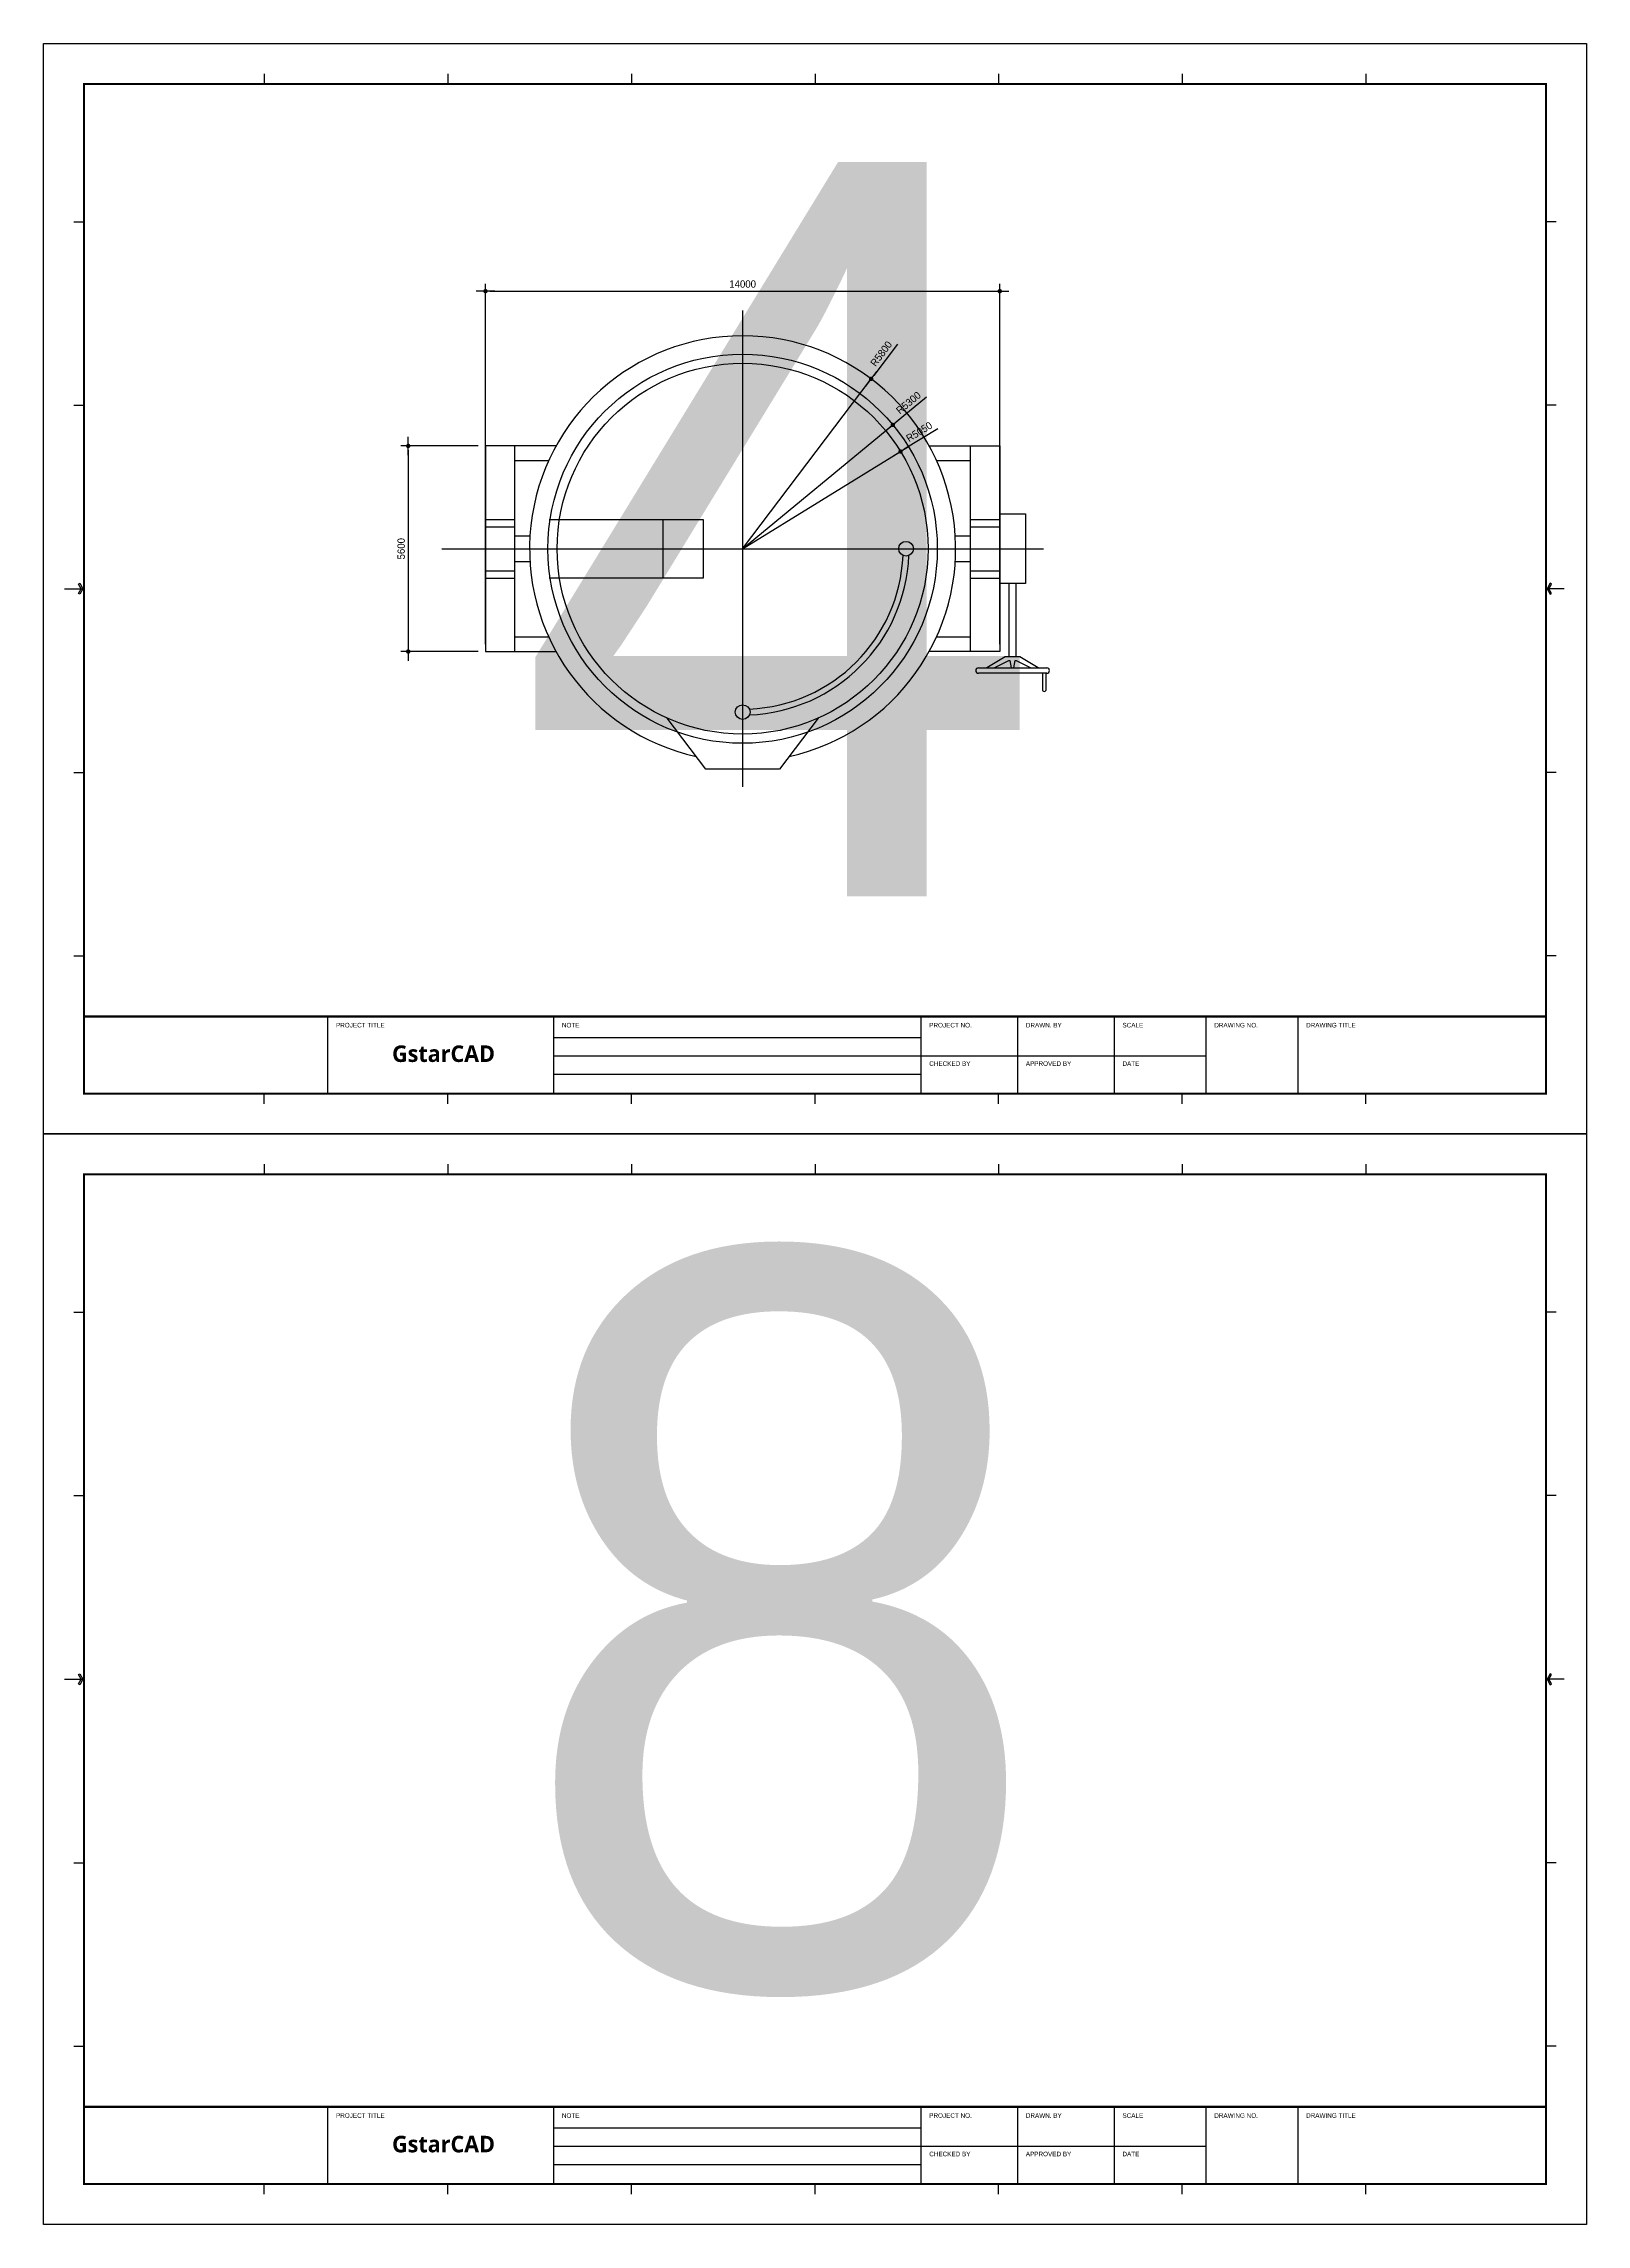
# Model space of a CAD drawing. Header units: millimetres. Extents: x 0 to 253659, y 0 to 59400.
# Drawn here: x 126000 to 168000, y 0 to 59400 of the extents above; entities that cross this region are included whole.
import ezdxf

# ---------------------------------------------------------------- set-up
doc = ezdxf.new("R2010")
doc.units = ezdxf.units.MM
doc.header["$LTSCALE"] = 200
doc.header["$MEASUREMENT"] = 0
doc.layers.get('0').update_dxf_attribs({"linetype": 'CONTINUOUS'})
doc.layers.get('DEFPOINTS').update_dxf_attribs({"linetype": 'CONTINUOUS'})
for name, color, linetype in [('1', 1, 'CONTINUOUS'), ('9', 9, 'CONTINUOUS'), ('A-벽', 7, 'CONTINUOUS'), ('SHEET', 7, 'CONTINUOUS'), ('주방기구(변경)', 9, 'CONTINUOUS')]:
    doc.layers.add(name, color=color, linetype=linetype)
doc.layers.add('6', color=7, linetype='CONTINUOUS', true_color=0xff99ff)
doc.styles.add('HDH', font='helved', dxfattribs={"bigfont": 'hd'})
doc.styles.get("Standard").update_dxf_attribs({"font": ''})
doc.styles.get('Standard').set_extended_font_data('Gulim')
doc.dimstyles.get("Standard").update_dxf_attribs({"dimtxt": 0.18, "dimasz": 0.18, "dimexe": 0.18, "dimexo": 0.0625, "dimgap": 0.09, "dimtad": 0, "dimtih": 1, "dimtoh": 1, "dimdec": 4, "dimzin": 0, "dimdsep": 46, "dimtxsty": 'Standard', "dimcen": 0.09, "dimadec": 0, "dimazin": 0, "dimtfac": 1, "dimtdec": 4, "dimtofl": 0, "dimtmove": 0, "dimatfit": 3, "dimfxl": 1, "dimtolj": 1, "dimtzin": 0, "dimarcsym": 0})

# ---------------------------------------------------------------- blocks, each defined once
blk = doc.blocks.new('Form')
for p, q in [((6000, 28880), (6000, 28630)), ((11000, 28880), (11000, 28630)), ((16000, 28880), (16000, 28630)), ((21000, 28880), (21000, 28630)), ((26000, 28880), (26000, 28630)), ((31000, 28880), (31000, 28630)), ((36000, 28880), (36000, 28630)), ((820, 24850), (1070, 24850)), ((41180, 24850), (40930, 24850)), ((820, 19850), (1070, 19850)), ((41180, 19850), (40930, 19850)), ((570, 14850), (1070, 14850)), ((41400, 14850), (40930, 14850)), ((820, 9850), (1070, 9850)), ((41180, 9850), (40930, 9850)), ((820, 4850), (1070, 4850)), ((41180, 4850), (40930, 4850)), ((6000, 820), (6000, 1070)), ((11000, 820), (11000, 1070)), ((16000, 820), (16000, 1070)), ((21000, 820), (21000, 1070)), ((26000, 820), (26000, 1070)), ((31000, 820), (31000, 1070)), ((36000, 820), (36000, 1070))]:
    blk.add_line(p, q)
for points in [[(0, 0), (0, 29700), (42000, 29700), (42000, 0)], [(984, 14700), (947, 14721), (1021, 14850), (947, 14979), (984, 15000), (1070, 14850)], [(41016, 14700), (41053, 14721), (40979, 14850), (41053, 14979), (41016, 15000), (40930, 14850)]]:
    blk.add_lwpolyline(points, close=True)
at = {"layer": '6', "color": 3, "const_width": 60}
blk.add_lwpolyline([(1100, 3200), (40900, 3200)], dxfattribs=at)
at = {"layer": 'SHEET', "color": 3}
for p, q in [((7740, 1130), (7740, 3180)), ((13890, 1130), (13890, 3180)), ((23890, 1130), (23890, 3180)), ((26520, 1130), (26520, 3180)), ((29150, 1130), (29150, 3180)), ((31650, 1130), (31650, 3180)), ((34150, 1130), (34150, 3180))]:
    blk.add_line(p, q, dxfattribs=at)
at = {"layer": 'SHEET'}
for p, q in [((13890, 2630), (23890, 2630)), ((13890, 2130), (23890, 2130)), ((23890, 2130), (31650, 2130)), ((13890, 1630), (23890, 1630))]:
    blk.add_line(p, q, dxfattribs=at)
at = {"layer": 'SHEET', "color": 3, "const_width": 60}
blk.add_lwpolyline([(1100, 1100), (1100, 28600), (40900, 28600), (40900, 1100)], close=True, dxfattribs=at)
at = {"layer": '1', "char_height": 125, "attachment_point": 1, "style": 'HDH'}
for s, insert, width in [('\\f굴림|b0|i0|c129|p34;\\C0;PROJECT TITLE', (7960, 3027), 3768.05), ('\\f굴림|b0|i0|c129|p34;\\C0;NOTE', (14110, 3027), 3768.04), ('\\f굴림|b0|i0|c129|p34;\\C0;PROJECT NO.', (24110, 3027), 3768.04), ('\\f굴림|b0|i0|c129|p34;\\C0;DRAWN. BY', (26740, 3027), 3768.04), ('\\f굴림|b0|i0|c129|p34;\\C0;SCALE', (29370, 3027), 3768.04), ('\\f굴림|b0|i0|c129|p34;\\C0;DRAWING NO.', (31870, 3027), 3768.04), ('\\f굴림|b0|i0|c129|p34;\\C0;DRAWING TITLE', (34370, 3027), 3768.04), ('\\f굴림|b0|i0|c129|p34;\\C0;CHECKED BY', (24110, 1980), 3768.04), ('\\f굴림|b0|i0|c129|p34;\\C0;APPROVED BY', (26740, 1980), 3768.04), ('\\f굴림|b0|i0|c129|p34;\\C0;DATE', (29370, 1980), 3768.04)]:
    blk.add_mtext(s, dxfattribs=dict(at, insert=insert, width=width))
at = {"layer": '9', "insert": (9486, 2412), "char_height": 450, "width": 4508.9, "attachment_point": 1}
blk.add_mtext('{\\fMalgun Gothic|b1|i0|c129|p50;GstarCAD}', dxfattribs=at)
blk = doc.blocks.new('DOT')
at = {"color": 0, "linetype": 'ByBlock'}
blk.add_line((-2.09, 0), (2.09, 0), dxfattribs=at)
at = {"color": 0, "linetype": 'ByBlock', "const_width": 0.5}
blk.add_lwpolyline([(-0.25, 0, 1), (0.25, 0, 1)], format="xyb", close=True, dxfattribs=at)
blk = doc.blocks.new('*D6716')
at = {"layer": '9', "color": 7, "lineweight": -2}
for p, q in [((137830, 48442), (135726, 48442)), ((135926, 48322), (135926, 42962)), ((137830, 42842), (135726, 42842))]:
    blk.add_line(p, q, dxfattribs=at)
at = {"layer": 'DEFPOINTS', "color": 0}
for p in [(138030, 48442), (135926, 42842), (138030, 42842)]:
    blk.add_point(p, dxfattribs=at)
at = {"layer": '9', "color": 7, "linetype": 'ByBlock', "lineweight": -2, "xscale": 120, "yscale": 120, "zscale": 120}
for p, rotation in [((135926, 48442), 90), ((135926, 42842), 270)]:
    blk.add_blockref('DOT', p, dxfattribs=dict(at, rotation=rotation))
at = {"layer": '9', "color": 3, "insert": (135734, 45642), "char_height": 200, "attachment_point": 5, "rotation": 90}
blk.add_mtext('\\A1;5600', dxfattribs=at)
blk = doc.blocks.new('_DOT')
at = {"color": 0, "linetype": 'ByBlock'}
blk.add_line((-0.5, 0), (-1, 0), dxfattribs=at)
at = {"color": 0, "linetype": 'ByBlock', "const_width": 0.5}
blk.add_lwpolyline([(-0.25, 0, 1), (0.25, 0, 1)], format="xyb", close=True, dxfattribs=at)
blk = doc.blocks.new('*D6717')
at = {"layer": '9', "color": 7, "lineweight": -2}
for p, q in [((149242, 51214), (148600, 50364)), ((145030, 45642), (148527, 50268))]:
    blk.add_line(p, q, dxfattribs=at)
at = {"layer": 'DEFPOINTS', "color": 0}
for p in [(148527, 50268), (145030, 45642)]:
    blk.add_point(p, dxfattribs=at)
at = {"layer": '9', "color": 7, "linetype": 'ByBlock', "lineweight": -2, "xscale": 120, "yscale": 120, "zscale": 120, "rotation": 232.9134600483499}
blk.add_blockref('DOT', (148527, 50268), dxfattribs=at)
at = {"layer": '9', "color": 3, "insert": (148803, 50953), "char_height": 200, "attachment_point": 5, "rotation": 52.91346}
blk.add_mtext('\\A1;R5800', dxfattribs=at)
blk = doc.blocks.new('*D6718')
at = {"layer": '9', "color": 7, "lineweight": -2}
for p, q in [((150032, 49769), (149210, 49091)), ((145030, 45642), (149118, 49014))]:
    blk.add_line(p, q, dxfattribs=at)
at = {"layer": 'DEFPOINTS', "color": 0}
for p in [(149118, 49014), (145030, 45642)]:
    blk.add_point(p, dxfattribs=at)
at = {"layer": '9', "color": 7, "linetype": 'ByBlock', "lineweight": -2, "xscale": 120, "yscale": 120, "zscale": 120, "rotation": 219.5232808378887}
blk.add_blockref('DOT', (149118, 49014), dxfattribs=at)
at = {"layer": '9', "color": 3, "insert": (149545, 49617), "char_height": 200, "attachment_point": 5, "rotation": 39.52328}
blk.add_mtext('\\A1;R5300', dxfattribs=at)
blk = doc.blocks.new('*D6719')
at = {"layer": '9', "color": 7, "lineweight": -2}
for p, q in [((150340, 48910), (149432, 48352)), ((145030, 45642), (149330, 48289))]:
    blk.add_line(p, q, dxfattribs=at)
at = {"layer": 'DEFPOINTS', "color": 0}
for p in [(149330, 48289), (145030, 45642)]:
    blk.add_point(p, dxfattribs=at)
at = {"layer": '9', "color": 7, "linetype": 'ByBlock', "lineweight": -2, "xscale": 120, "yscale": 120, "zscale": 120, "rotation": 211.6156892566246}
blk.add_blockref('DOT', (149330, 48289), dxfattribs=at)
at = {"layer": '9', "color": 3, "insert": (149836, 48827), "char_height": 200, "attachment_point": 5, "rotation": 31.61569}
blk.add_mtext('\\A1;R5050', dxfattribs=at)
blk = doc.blocks.new('*D6720')
at = {"layer": '9', "color": 7, "lineweight": -2}
for p, q in [((138030, 43042), (138030, 52857)), ((138150, 52657), (151910, 52657)), ((152030, 43042), (152030, 52857))]:
    blk.add_line(p, q, dxfattribs=at)
at = {"layer": 'DEFPOINTS', "color": 0}
for p in [(152030, 52657), (138030, 42842), (152030, 42842)]:
    blk.add_point(p, dxfattribs=at)
at = {"layer": '9', "color": 7, "linetype": 'ByBlock', "lineweight": -2, "xscale": 120, "yscale": 120, "zscale": 120, "rotation": 180}
blk.add_blockref('DOT', (138030, 52657), dxfattribs=at)
at = {"layer": '9', "color": 7, "linetype": 'ByBlock', "lineweight": -2, "xscale": 120, "yscale": 120, "zscale": 120}
blk.add_blockref('DOT', (152030, 52657), dxfattribs=at)
at = {"layer": '9', "color": 3, "insert": (145030, 52850), "char_height": 200, "attachment_point": 5}
blk.add_mtext('\\A1;14000', dxfattribs=at)

msp = doc.modelspace()

# ---------------------------------------------------------------- linework, layer by layer
at = {"color": 254, "true_color": 0xccffcc}
for centre in [(149479.628, 45641.55), (145030.517, 41191.55)]:
    msp.add_circle(centre, 200, dxfattribs=at)
at = {"layer": '주방기구(변경)', "color": 254, "true_color": 0xccffcc}
for p, q in [((145029.628, 52129.822), (145029.628, 39153.278)), ((138029.628, 48441.55), (138029.628, 42841.55)), ((139950.258, 48441.55), (138029.628, 48441.55)), ((138829.628, 42841.55), (138829.628, 48441.55)), ((150108.998, 48441.55), (152029.628, 48441.55)), ((151229.628, 42841.55), (151229.628, 48441.55)), ((152029.628, 48441.55), (152029.628, 42841.55)), ((138829.628, 48041.55), (139749.477, 48041.55)), ((150309.78, 48041.55), (151229.628, 48041.55)), ((138029.628, 46441.55), (138829.628, 46441.55)), ((142859.668, 46441.55), (142859.668, 44841.55)), ((151229.628, 46441.55), (152029.628, 46441.55)), ((152029.628, 46591.55), (152729.628, 46591.55)), ((152729.628, 46591.55), (152729.628, 44691.55)), ((138029.628, 46241.55), (138829.628, 46241.55)), ((138829.628, 45991.55), (139240.198, 45991.55)), ((150819.058, 45991.55), (151229.628, 45991.55)), ((151229.628, 46241.55), (152029.628, 46241.55)), ((136840.713, 45641.55), (153218.544, 45641.55)), ((138829.628, 45291.55), (139240.198, 45291.55)), ((150819.058, 45291.55), (151229.628, 45291.55)), ((138029.628, 45041.55), (138829.628, 45041.55)), ((138029.628, 44841.55), (138829.628, 44841.55)), ((151229.628, 45041.55), (152029.628, 45041.55)), ((151229.628, 44841.55), (152029.628, 44841.55)), ((152729.628, 44691.55), (152029.628, 44691.55)), ((152279.628, 44691.55), (152279.628, 42698.157)), ((152479.628, 42698.157), (152479.628, 44691.55)), ((138029.628, 42841.55), (139950.258, 42841.55)), ((138829.628, 43241.55), (139749.477, 43241.55)), ((152029.628, 42841.55), (150108.998, 42841.55)), ((150309.78, 43241.55), (151229.628, 43241.55)), ((151449.628, 42398.157), (153309.628, 42398.157)), ((153309.628, 42248.157), (151449.628, 42248.157)), ((152179.628, 42698.157), (151679.628, 42398.157)), ((151881.217, 42398.157), (152281.428, 42597.126)), ((152579.628, 42698.157), (152179.628, 42698.157)), ((152281.428, 42597.126), (152308.442, 42597.126)), ((152308.442, 42597.126), (152342.783, 42398.157)), ((152416.474, 42398.157), (152450.814, 42597.126)), ((152450.814, 42597.126), (152477.828, 42597.126)), ((152477.828, 42597.126), (152878.039, 42398.157)), ((153079.628, 42398.157), (152579.628, 42698.157))]:
    msp.add_line(p, q, dxfattribs=at)
for points in [[(139759.668, 46441.55), (143959.668, 46441.55), (143959.668, 44841.55), (139759.668, 44841.55)], [(147085.132, 41028.806), (146029.628, 39633.015), (144029.628, 39633.015), (142974.125, 41028.806)]]:
    msp.add_lwpolyline(points, dxfattribs=at)
at = {"layer": '주방기구(변경)'}
msp.add_lwpolyline([(153191.39, 42248.157), (153191.39, 41807.401, 1), (153293.39, 41807.401), (153293.39, 42248.157)], format="xyb", dxfattribs=at)
at = {"layer": '주방기구(변경)', "color": 254, "true_color": 0xccffcc}
for radius in [5300, 5050]:
    msp.add_circle((145029.628, 45641.55), radius, dxfattribs=at)
for centre, radius, start, end in [((145029.628, 45641.55), 5800, 282.57677486, 257.42322514), ((145029.628, 45641.55), 4370, 272.39323243, 357.61821356), ((145029.628, 45641.55), 4530, 272.35078593, 357.66066009), ((151449.628, 42323.157), 75, 90, 270)]:
    msp.add_arc(centre, radius, start, end, dxfattribs=at)
at = {"layer": '주방기구(변경)'}
msp.add_arc((153309.628, 42323.157), 75, 270, 90, dxfattribs=at)

# ---------------------------------------------------------------- block references
for p in [(126000, 29700), (126000, 0)]:
    msp.add_blockref('Form', p)

# ---------------------------------------------------------------- texts
at = {"layer": 'A-벽', "char_height": 20000, "attachment_point": 1}
for s, insert in [('4', (138787.764, 56174.27)), ('8', (138787.764, 26474.27))]:
    msp.add_mtext_dynamic_manual_height_columns(s, width=367.11901, gutter_width=12.5, heights=[0], dxfattribs=dict(at, insert=insert))

# ---------------------------------------------------------------- dimensions: what is measured, and where the dimension line sits
at = {"layer": '9'}
dim = msp.add_linear_dim(base=(152029.628, 52657.169), p1=(138029.628, 42841.55), p2=(152029.628, 42841.55), dimstyle='Standard', override={"dimscale": 100, "dimtxt": 2, "dimasz": 1.2, "dimexe": 2, "dimexo": 2, "dimgap": 0.9, "dimtad": 1, "dimtih": 0, "dimtoh": 0, "dimdec": 0, "dimblk": 'DOT', "dimdle": 3, "dimclrd": 7, "dimclre": 7, "dimclrt": 3, "dimtdec": 0, "dimtix": 1, "dimtofl": 1, "dimtmove": 2, "dimldrblk": 'DOT'}, dxfattribs=at)
dim.commit()
dim.dimension.update_dxf_attribs({"geometry": '*D6720', "text_midpoint": (145029.628, 52849.965)})
for mpoint, picture, middle in [((148527.148, 50268.358), '*D6717', (148803.196, 50953.256)), ((149117.868, 49014.426), '*D6718', (149545.022, 49616.777)), ((149330.125, 48288.856), '*D6719', (149836.085, 48826.714))]:
    dim = msp.add_radius_dim(center=(145029.628, 45641.55), mpoint=mpoint, dimstyle='Standard', override={"dimscale": 100, "dimtxt": 2, "dimasz": 1.2, "dimexe": 2, "dimexo": 2, "dimgap": 0.9, "dimtad": 1, "dimtih": 0, "dimtoh": 0, "dimdec": 0, "dimblk": 'DOT', "dimdle": 3, "dimclrd": 7, "dimclre": 7, "dimclrt": 3, "dimtdec": 0, "dimtix": 1, "dimtofl": 1, "dimtmove": 2, "dimldrblk": 'DOT'}, dxfattribs=at)
    dim.commit()
    dim.dimension.update_dxf_attribs({"geometry": picture, "text_midpoint": middle})
dim = msp.add_linear_dim(base=(135926.326, 42841.55), p1=(138029.628, 48441.55), p2=(138029.628, 42841.55), angle=90, dimstyle='Standard', override={"dimscale": 100, "dimtxt": 2, "dimasz": 1.2, "dimexe": 2, "dimexo": 2, "dimgap": 0.9, "dimtad": 1, "dimtih": 0, "dimtoh": 0, "dimdec": 0, "dimblk": 'DOT', "dimdle": 3, "dimclrd": 7, "dimclre": 7, "dimclrt": 3, "dimtdec": 0, "dimtix": 1, "dimtofl": 1, "dimtmove": 2, "dimldrblk": 'DOT'}, dxfattribs=at)
dim.commit()
dim.dimension.update_dxf_attribs({"geometry": '*D6716', "text_midpoint": (135733.796, 45641.55)})

doc.saveas('drawing.dxf')
